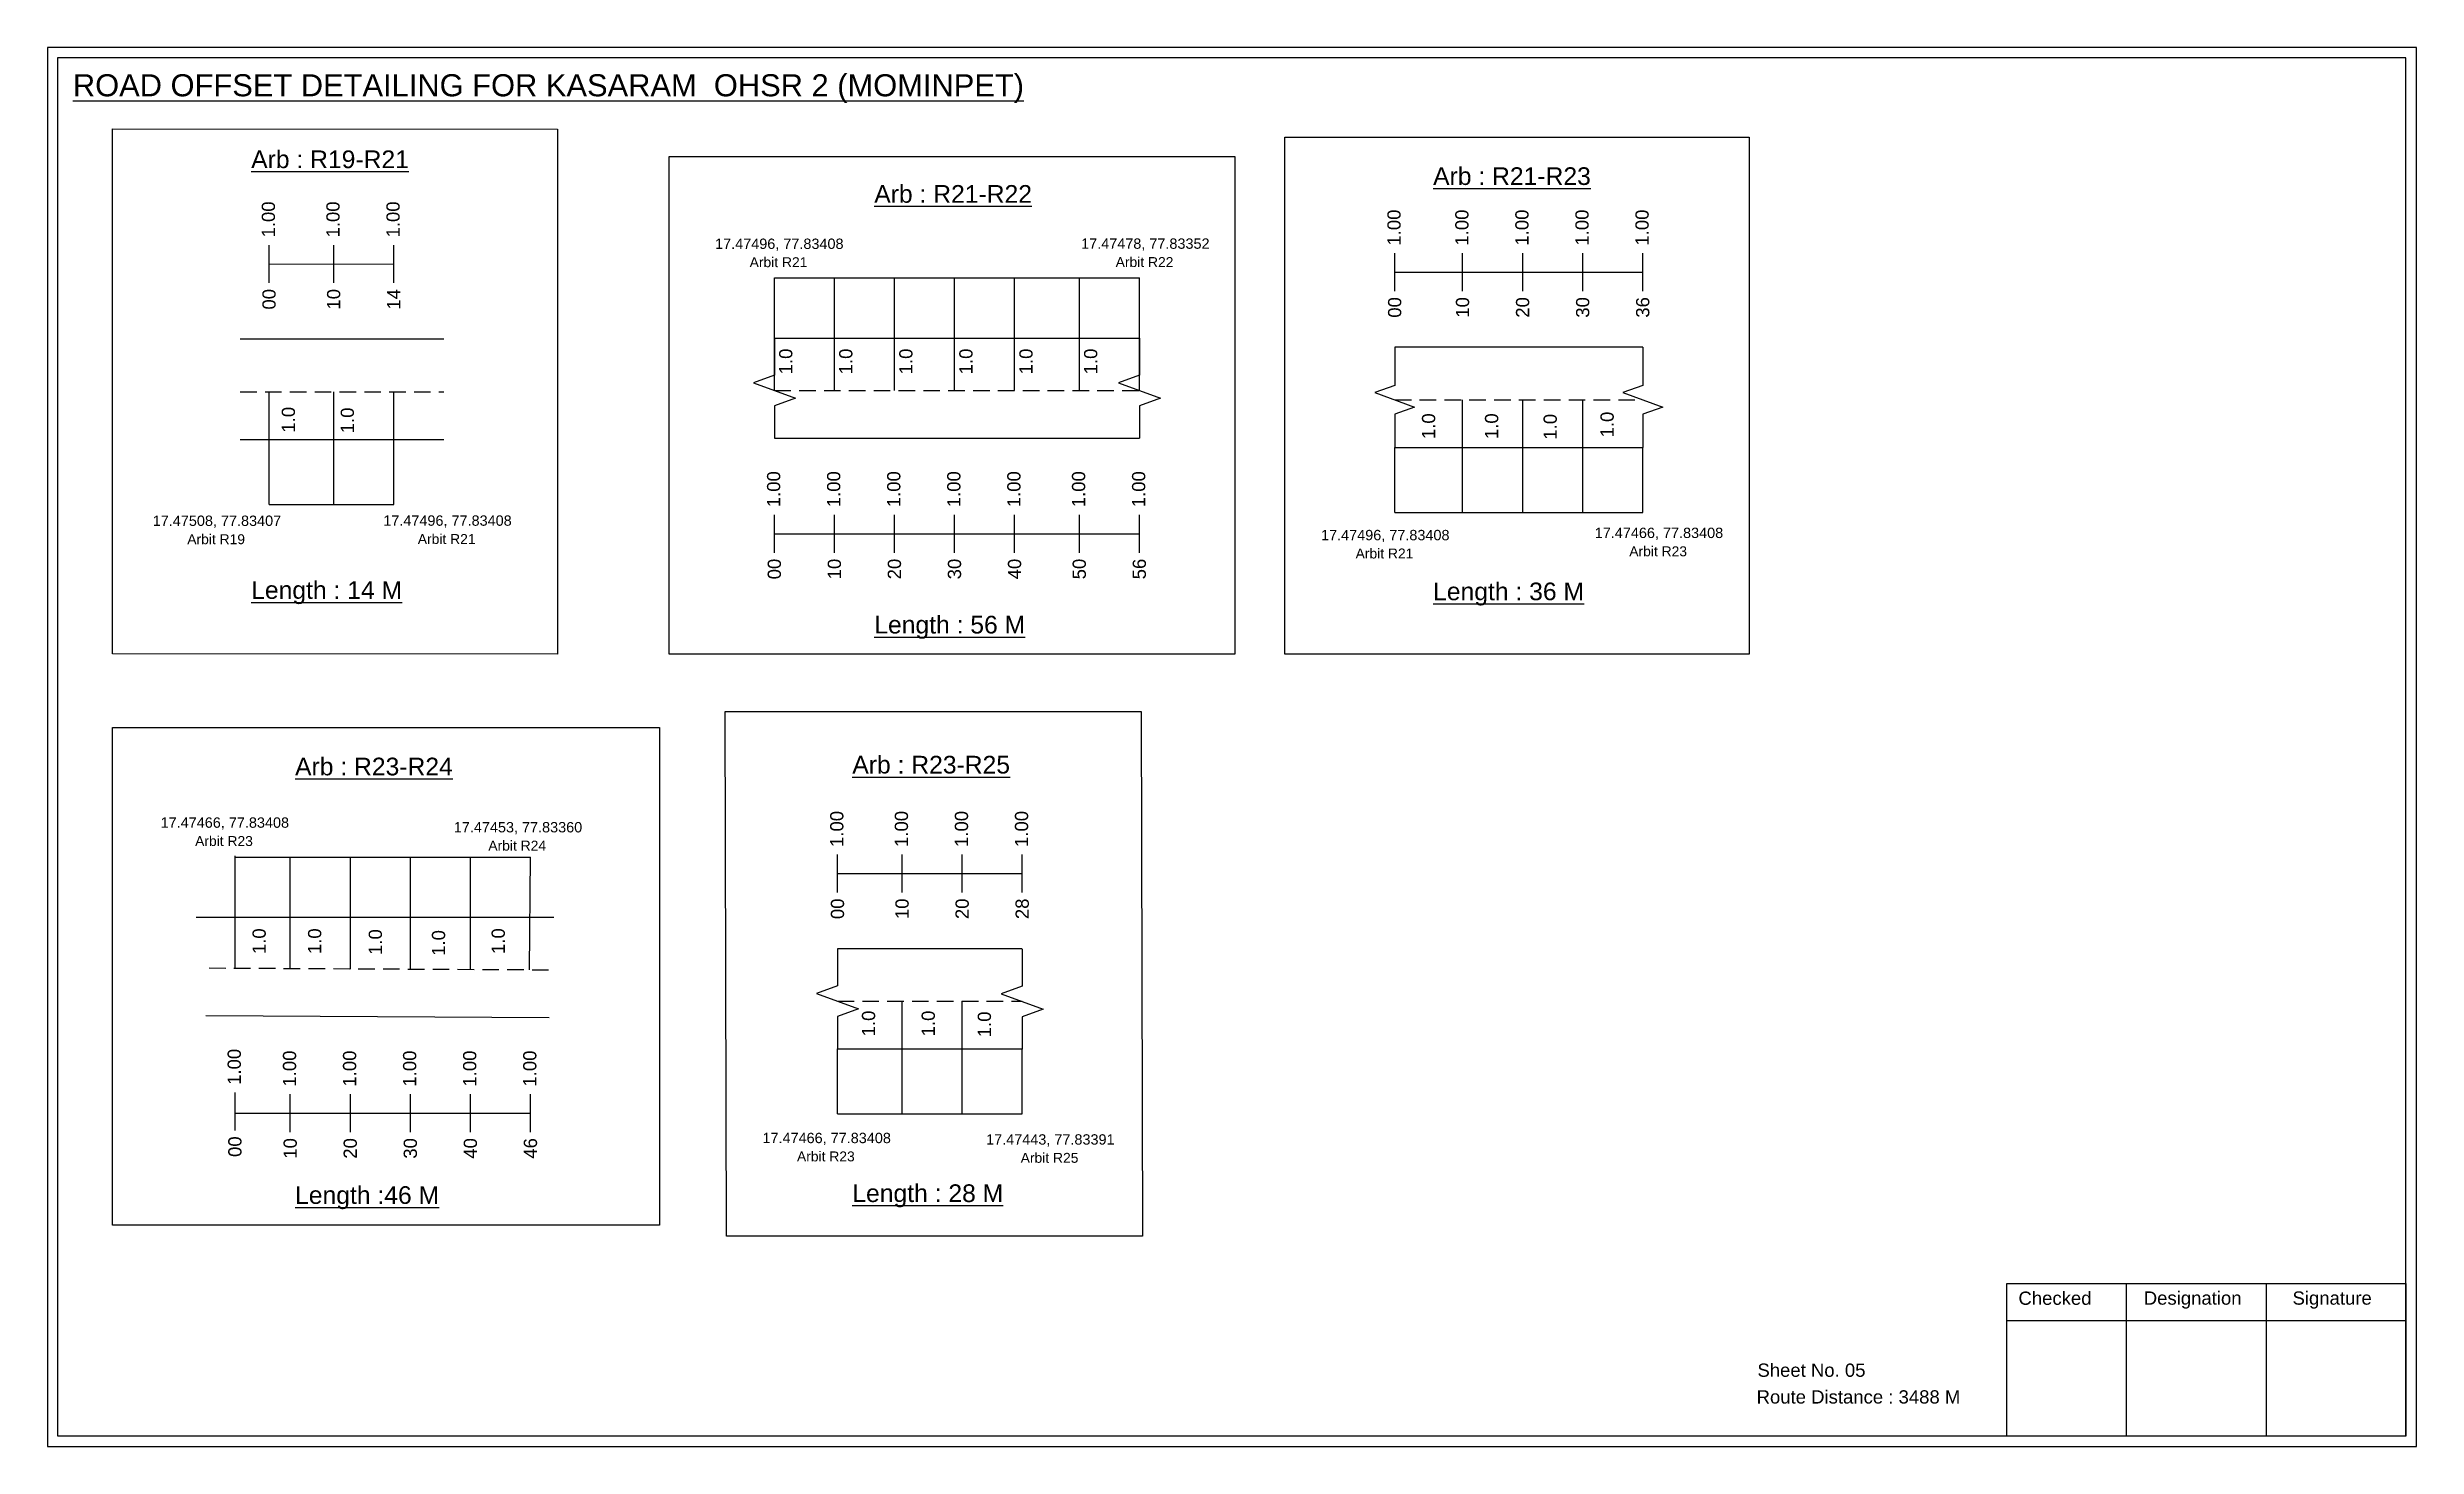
# Model space of a CAD drawing. Header units: inches. Extents: x 1472 to 9278, y 30 to 1360.
# Drawn here: x 8088 to 8625, y 164 to 480 of the extents above; entities that cross this region are included whole.
import ezdxf

# ---------------------------------------------------------------- set-up
doc = ezdxf.new("R2010")
doc.units = ezdxf.units.IN
doc.header["$MEASUREMENT"] = 0
doc.linetypes.add('DASHED2', pattern=[0.375, 0.25, -0.125])
doc.layers.add('PDF_Geometry', color=7, linetype='Continuous')
doc.layers.add('PDF_Text', color=5, linetype='Continuous')
doc.styles.add('PDF Arial', font='arial.ttf')
doc.styles.get("Standard").update_dxf_attribs({"font": 'arial.ttf'})

msp = doc.modelspace()

# ---------------------------------------------------------------- texts
at = {"color": 242, "true_color": 0xcd2027}
for s, height, p in [('%%UROAD OFFSET DETAILING FOR KASARAM  OHSR 2 (MOMINPET)', 5, (8093.82, 469.15)), ('%%UArb : R19-R21', 4, (8134.19, 452.9)), ('%%UArb : R21-R23', 4, (8401.82, 449.09)), ('%%UArb : R21-R22', 4, (8275.28, 445.06)), ('%%ULength : 14 M', 4, (8134.19, 355.4)), ('%%ULength : 36 M', 4, (8401.82, 355.09)), ('%%ULength : 56 M', 4, (8275.28, 347.56)), ('%%UArb : R23-R24', 4, (8144.13, 315.45)), ('%%UArb : R23-R25', 4, (8270.31, 315.87)), ('%%ULength :46 M', 4, (8144.13, 218.45)), ('%%ULength : 28 M', 4, (8270.31, 218.87))]:
    msp.add_text(s, height=height, dxfattribs=at).set_placement(p)
at = {"color": 217, "true_color": 0x93278f}
for s, p in [('1.00', (8139.58, 437.2)), ('1.00', (8154.21, 437.2)), ('1.00', (8167.81, 437.2)), ('1.00', (8394.46, 435.36)), ('1.00', (8409.83, 435.36)), ('1.00', (8423.43, 435.36)), ('1.00', (8437.03, 435.36)), ('1.00', (8450.63, 435.36)), ('00', (8139.73, 420.88)), ('10', (8154.36, 420.88)), ('14', (8167.96, 420.88)), ('00', (8394.61, 419.04)), ('10', (8409.98, 419.04)), ('20', (8423.58, 419.04)), ('30', (8437.18, 419.04)), ('36', (8450.78, 419.04)), ('1.00', (8253.99, 376.14)), ('1.00', (8267.59, 376.14)), ('1.00', (8281.19, 376.14)), ('1.00', (8294.79, 376.14)), ('1.00', (8308.39, 376.14)), ('1.00', (8323.04, 376.14)), ('1.00', (8336.64, 376.14)), ('00', (8254.14, 359.82)), ('10', (8267.74, 359.82)), ('20', (8281.34, 359.82)), ('30', (8294.94, 359.82)), ('40', (8308.54, 359.82)), ('50', (8323.19, 359.82)), ('56', (8336.79, 359.82)), ('1.00', (8268.29, 299.24)), ('1.00', (8282.92, 299.24)), ('1.00', (8296.52, 299.24)), ('1.00', (8310.12, 299.24)), ('00', (8268.44, 282.91)), ('10', (8283.07, 282.91)), ('20', (8296.67, 282.91)), ('28', (8310.27, 282.91)), ('1.00', (8131.85, 245.39)), ('1.00', (8144.37, 245)), ('1.00', (8157.97, 245)), ('1.00', (8171.57, 245)), ('1.00', (8185.17, 245)), ('1.00', (8198.77, 245)), ('00', (8132, 229.07)), ('10', (8144.52, 228.68)), ('20', (8158.12, 228.68)), ('30', (8171.72, 228.68)), ('40', (8185.32, 228.68)), ('46', (8198.92, 228.68))]:
    msp.add_text(s, height=3, rotation=90, dxfattribs=at).set_placement(p)
at = {"color": 5}
for s, height, p in [('17.47496, 77.83408', 2.34, (8239.24, 434.61)), ('17.47478, 77.83352', 2.34, (8322.12, 434.64)), ('Arbit R21', 2.246, (8247.06, 430.48)), ('Arbit R22', 2.246, (8329.94, 430.51)), ('17.47508, 77.83407', 2.34, (8111.9, 371.91)), ('17.47496, 77.83408', 2.34, (8164.1, 371.95)), ('Arbit R21', 2.246, (8171.92, 367.82)), ('17.47496, 77.83408', 2.34, (8376.45, 368.67)), ('17.47466, 77.83408', 2.34, (8438.42, 369.17)), ('Arbit R19', 2.246, (8119.72, 367.78)), ('Arbit R21', 2.246, (8384.27, 364.55)), ('Arbit R23', 2.246, (8446.24, 365.04)), ('17.47466, 77.83408', 2.34, (8113.68, 303.59)), ('Arbit R23', 2.246, (8121.5, 299.46)), ('17.47453, 77.83360', 2.34, (8180.07, 302.54)), ('Arbit R24', 2.246, (8187.89, 298.42)), ('17.47466, 77.83408', 2.34, (8249.96, 232.2)), ('17.47443, 77.83391', 2.34, (8300.61, 231.87)), ('Arbit R23', 2.246, (8257.78, 228.07)), ('Arbit R25', 2.246, (8308.43, 227.75))]:
    msp.add_text(s, height=height, dxfattribs=at).set_placement(p)
for p in [(8256.73, 406.22), (8270.33, 406.22), (8283.93, 406.22), (8297.53, 406.22), (8311.13, 406.22), (8325.78, 406.22), (8144.11, 393.03), (8157.46, 392.88), (8402.29, 391.57), (8416.56, 391.57), (8429.83, 391.44), (8442.72, 391.94), (8137.49, 274.99), (8150.06, 274.99), (8163.8, 274.8), (8178.11, 274.6), (8191.63, 275.02), (8275.48, 256.37), (8289, 256.37), (8301.71, 256.17)]:
    msp.add_text('1.0', height=3, rotation=90).set_placement(p)
for s, p in [('Sheet No. 05', (8475.26, 179.31)), ('Route Distance : 3488 M', (8475.07, 173.26))]:
    msp.add_text(s, height=3).set_placement(p)
at = {"layer": 'PDF_Text', "color": 7, "attachment_point": 7, "style": 'PDF Arial'}
for s, insert, char_height in [('Checked', (8534.36, 195.56), 3.001), ('Designation', (8562.74, 194.73), 3.0006), ('Signature', (8596.42, 194.73), 3.001)]:
    msp.add_mtext(s, dxfattribs=dict(at, insert=insert, char_height=char_height))

# ---------------------------------------------------------------- linework, layer by layer
at = {"color": 217, "true_color": 0x93278f}
for p, q in [((8138.26, 426.9), (8138.26, 435.46)), ((8152.89, 426.9), (8152.89, 435.46)), ((8166.49, 426.9), (8166.49, 435.46)), ((8138.26, 431.18), (8166.49, 431.2)), ((8393.14, 425.07), (8393.14, 433.62)), ((8393.14, 429.34), (8449.3, 429.34)), ((8408.5, 425.07), (8408.5, 433.62)), ((8422.1, 425.07), (8422.1, 433.62)), ((8435.7, 425.07), (8435.7, 433.62)), ((8449.3, 425.07), (8449.3, 433.62)), ((8252.66, 365.85), (8252.66, 374.4)), ((8266.26, 365.85), (8266.26, 374.4)), ((8279.86, 365.85), (8279.86, 374.4)), ((8293.46, 365.85), (8293.46, 374.4)), ((8307.06, 365.85), (8307.06, 374.4)), ((8321.72, 365.85), (8321.72, 374.41)), ((8335.32, 365.85), (8335.32, 374.41)), ((8252.66, 370.11), (8335.32, 370.13)), ((8266.97, 288.94), (8266.97, 297.5)), ((8281.59, 288.94), (8281.59, 297.5)), ((8295.19, 288.94), (8295.19, 297.5)), ((8308.79, 288.94), (8308.79, 297.5)), ((8266.97, 293.22), (8308.79, 293.22)), ((8130.53, 235.09), (8130.53, 243.65)), ((8143.05, 234.71), (8143.05, 243.26)), ((8156.65, 234.71), (8156.65, 243.26)), ((8170.25, 234.71), (8170.25, 243.26)), ((8183.85, 234.71), (8183.85, 243.26)), ((8197.45, 234.71), (8197.45, 243.26)), ((8130.53, 238.98), (8197.45, 238.99))]:
    msp.add_line(p, q, dxfattribs=at)
at = {"color": 5}
for p, q in [((8252.66, 428.08), (8335.32, 428.08)), ((8138.26, 376.76), (8166.49, 376.76)), ((8393.14, 374.92), (8449.3, 374.92)), ((8130.53, 296.94), (8197.45, 296.94)), ((8266.97, 238.8), (8308.79, 238.8))]:
    msp.add_line(p, q, dxfattribs=at)
for p, q in [((8252.66, 402.54), (8252.66, 428.08)), ((8266.26, 402.54), (8266.26, 428.08)), ((8279.86, 402.54), (8279.86, 428.08)), ((8293.46, 402.54), (8293.46, 428.08)), ((8307.06, 402.54), (8307.06, 428.08)), ((8321.72, 402.55), (8321.72, 428.08)), ((8335.32, 402.55), (8335.32, 428.08)), ((8177.78, 414.18), (8131.7, 414.18)), ((8252.66, 414.43), (8335.32, 414.43)), ((8449.3, 412.34), (8393.14, 412.34)), ((8138.26, 376.76), (8138.26, 402.29)), ((8152.89, 376.76), (8152.89, 402.29)), ((8166.49, 376.76), (8166.49, 402.29)), ((8408.5, 374.92), (8408.5, 400.46)), ((8422.1, 374.92), (8422.1, 400.46)), ((8435.7, 374.92), (8435.7, 400.46)), ((8252.66, 391.74), (8335.32, 391.74)), ((8131.7, 391.49), (8163.82, 391.49)), ((8163.82, 391.49), (8177.78, 391.49)), ((8393.14, 389.66), (8449.3, 389.66)), ((8393.14, 374.92), (8393.14, 389.66)), ((8449.3, 374.92), (8449.3, 389.66)), ((8130.53, 271.71), (8130.53, 297.24)), ((8143.05, 271.66), (8143.05, 296.94)), ((8156.65, 271.6), (8156.65, 296.94)), ((8170.25, 271.66), (8170.25, 296.94)), ((8183.85, 271.41), (8183.85, 296.94)), ((8197.22, 271.44), (8197.45, 296.94)), ((8202.7, 283.27), (8121.74, 283.27)), ((8308.79, 276.22), (8266.97, 276.22)), ((8281.59, 238.8), (8281.59, 264.33)), ((8295.19, 238.8), (8295.19, 264.33)), ((8123.95, 261.06), (8201.68, 260.63)), ((8266.97, 253.53), (8292.52, 253.53)), ((8266.97, 238.8), (8266.97, 253.53)), ((8292.52, 253.53), (8308.79, 253.53)), ((8308.79, 238.8), (8308.79, 253.53))]:
    msp.add_line(p, q)
at = {"linetype": 'DASHED2', "ltscale": 15}
for p, q in [((8252.66, 402.55), (8335.32, 402.55)), ((8131.7, 402.29), (8177.78, 402.29)), ((8393.14, 400.46), (8449.3, 400.46)), ((8124.67, 271.85), (8202.95, 271.44)), ((8266.97, 264.33), (8308.79, 264.33))]:
    msp.add_line(p, q, dxfattribs=at)
for points in [[(8102.82, 461.79), (8203.56, 461.71), (8203.56, 342.88), (8102.82, 342.97)], [(8368.24, 459.9), (8473.41, 459.9), (8473.41, 342.88), (8368.24, 342.88)], [(8228.8, 455.56), (8356.89, 455.56), (8356.89, 342.88), (8228.8, 342.88)], [(8241.5, 329.94), (8335.74, 329.94), (8336.03, 211.12), (8241.79, 211.12)], [(8102.82, 326.3), (8226.62, 326.3), (8226.62, 213.62), (8102.82, 213.62)]]:
    msp.add_lwpolyline(points, close=True)
at = {"linetype": 'Continuous'}
for points in [[(8252.66, 414.43), (8252.66, 406), (8247.92, 404.27), (8257.41, 400.82), (8252.66, 399.09), (8252.66, 391.74)], [(8335.32, 414.43), (8335.32, 406), (8330.57, 404.27), (8340.06, 400.82), (8335.32, 399.09), (8335.32, 391.74)], [(8393.14, 412.34), (8393.14, 403.73), (8388.64, 402.1), (8397.63, 398.82), (8393.14, 397.19), (8393.14, 389.66)], [(8449.3, 412.34), (8449.3, 403.73), (8444.81, 402.1), (8453.8, 398.82), (8449.3, 397.19), (8449.3, 389.66)], [(8449.3, 412.34), (8449.3, 403.73), (8444.81, 402.1), (8453.8, 398.82), (8449.3, 397.19), (8449.3, 389.66)], [(8266.97, 276.22), (8266.97, 267.79), (8262.22, 266.06), (8271.71, 262.61), (8266.97, 260.88), (8266.97, 253.53)], [(8308.79, 276.14), (8308.79, 267.71), (8304.05, 265.98), (8313.54, 262.53), (8308.79, 260.8), (8308.79, 253.45)]]:
    msp.add_lwpolyline(points, dxfattribs=at)
at = {"layer": 'PDF_Geometry'}
for points in [[(8088.04, 480.22), (8088.04, 163.51), (8624.52, 163.51), (8624.52, 480.22)], [(8090.37, 477.9), (8090.37, 165.93), (8622.1, 165.93), (8622.1, 477.9)]]:
    msp.add_lwpolyline(points, close=True, dxfattribs=at)
at = {"layer": 'PDF_Geometry', "color": 242, "true_color": 0xcc1f26}
msp.add_lwpolyline([(8622.1, 165.84), (8531.76, 165.84), (8531.76, 200.45), (8622.1, 200.45)], close=True, dxfattribs=at)
for points in [[(8558.74, 200.45), (8558.74, 165.84)], [(8590.47, 200.45), (8590.47, 165.84)], [(8531.76, 192.08), (8622.1, 192.08)]]:
    msp.add_lwpolyline(points, dxfattribs=at)

msp.set_redraw_order([(e.dxf.handle, doc.entitydb.next_handle()) for e in msp.query("TEXT MTEXT ATTDEF DIMENSION ARC_DIMENSION")])  # texts and dimensions are drawn at this point

doc.saveas('drawing.dxf')
